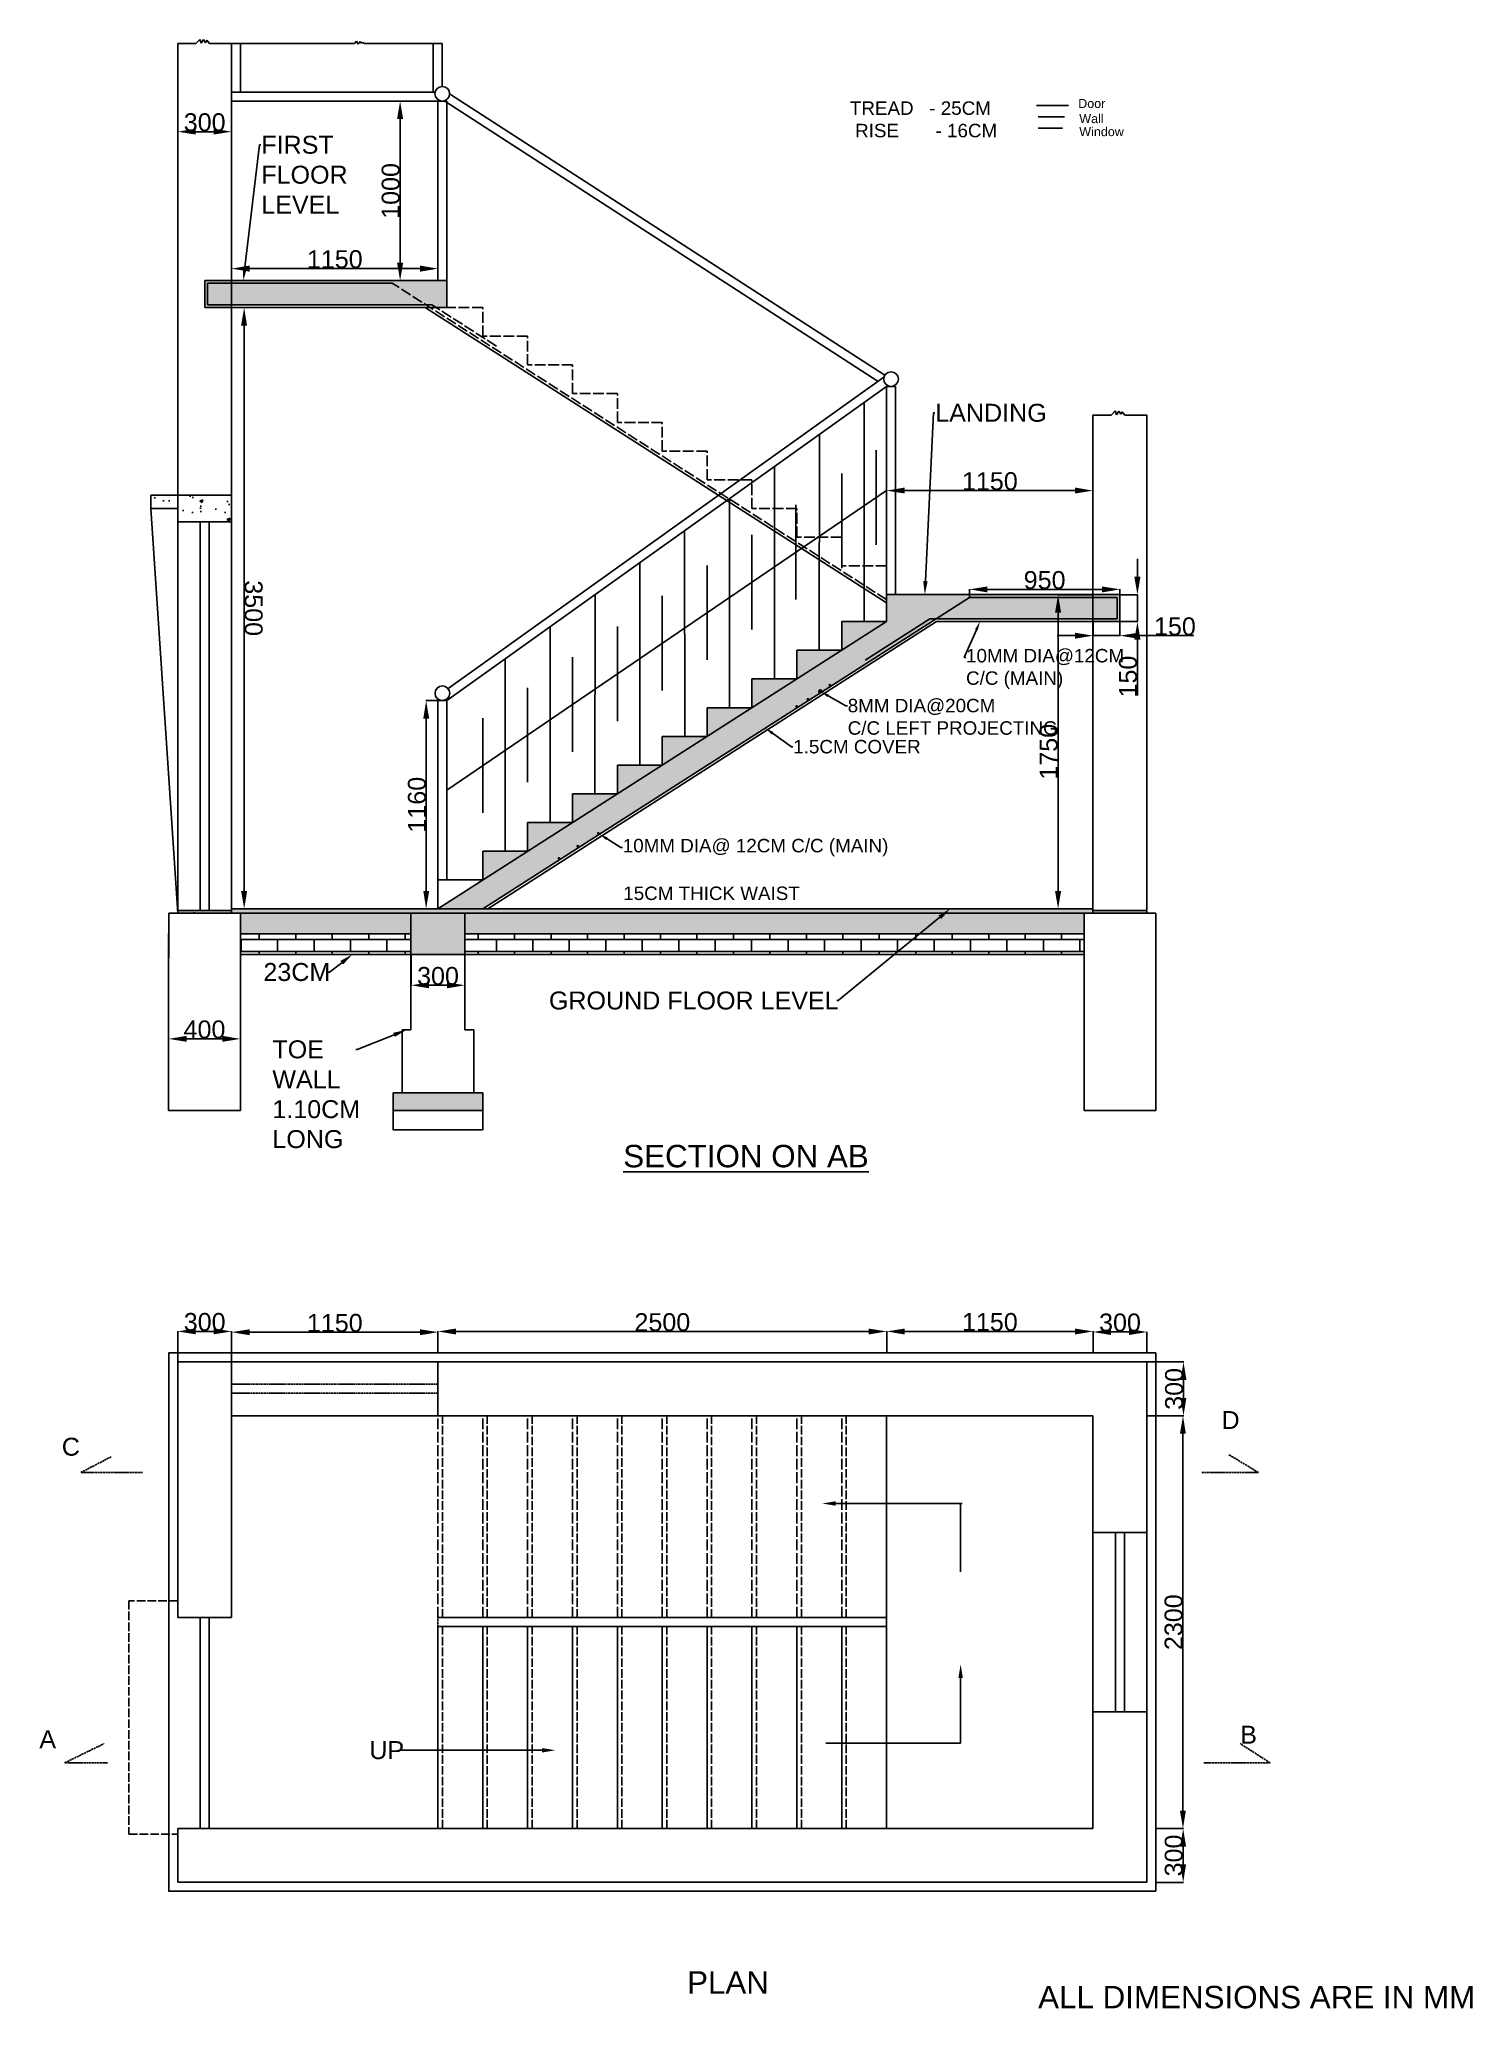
# Model space of a CAD drawing. Header units: millimetres. Extents: x -311 to 7675, y -606 to 10366.
import ezdxf
from ezdxf import colors
from ezdxf.entities.mleader import LeaderData, LeaderLine
from ezdxf.math import Vec2, Vec3

# ---------------------------------------------------------------- set-up
doc = ezdxf.new("R2010")
doc.units = ezdxf.units.MM
doc.linetypes.add('ACAD_ISO02W100', pattern=[15, 12, -3])
doc.layers.get('0').update_dxf_attribs({"true_color": 0xc2ced6})
doc.layers.get('Defpoints').update_dxf_attribs({"color": 226})
for name, color, linetype in [('Dimension', 231, 'Continuous'), ('Door', 204, 'Continuous'), ('Text', 11, 'Continuous'), ('Wall', 147, 'Continuous'), ('Window', 186, 'Continuous')]:
    doc.layers.add(name, color=color, linetype=linetype)
doc.styles.get("Standard").update_dxf_attribs({"font": 'arial.ttf'})
doc.dimstyles.new('ISO-25', dxfattribs={"dimtxt": 2.5, "dimasz": 2.5, "dimexe": 1.25, "dimexo": 0.625, "dimtad": 1, "dimtxsty": 'Standard', "dimcen": 2.5, "dimadec": 0, "dimazin": 0, "dimtfac": 1, "dimtmove": 0, "dimatfit": 3, "dimfxl": 1, "dimarcsym": 0})

msp = doc.modelspace()

# ---------------------------------------------------------------- texts
at = {"layer": 'Door', "insert": (5477.013, 10034.268), "char_height": 50, "attachment_point": 1}
msp.add_mtext_dynamic_manual_height_columns('Door', width=782.23733, gutter_width=12.5, heights=[0], dxfattribs=at)
at = {"layer": 'Text', "attachment_point": 1}
for s, insert, char_height, width in [('TREAD   - 25CM^J RISE       - 16CM', (4204.98, 10020.827), 75, 1124.69004), ('{\\LSECTION ON AB}', (2942.298, 4206.541), 125, 1616.33029), ('PLAN', (3297.964, -397.847), 125, 1616.33029), ('ALL DIMENSIONS ARE IN MM', (5253.865, -479.422), 125, 2755.59791)]:
    msp.add_mtext(s, dxfattribs=dict(at, insert=insert, char_height=char_height, width=width))
at = {"layer": 'Text', "insert": (2942.298, 5645.939), "char_height": 75, "attachment_point": 1}
msp.add_mtext('15CM THICK WAIST', dxfattribs=at)
at = {"layer": 'Text', "linetype": 'ACAD_ISO02W100', "char_height": 100, "attachment_point": 1}
for s, insert in [('D', (6275.745, 2723.476)), ('C', (-186.135, 2574.651)), ('A', (-311.203, 944.731)), ('B', (6379.899, 970.272))]:
    msp.add_mtext_dynamic_manual_height_columns(s, width=136.97985, gutter_width=12.5, heights=[0], dxfattribs=dict(at, insert=insert))
at = {"layer": 'Wall', "insert": (5483.054, 9949.749), "char_height": 50, "attachment_point": 1}
msp.add_mtext_dynamic_manual_height_columns('Wall', width=782.23733, gutter_width=12.5, heights=[0], dxfattribs=at)
at = {"layer": 'Window', "insert": (5483.054, 9877.305), "char_height": 50, "attachment_point": 1}
msp.add_mtext_dynamic_manual_height_columns('Window', width=782.23733, gutter_width=12.5, heights=[0], dxfattribs=at)

# ---------------------------------------------------------------- blocks, each defined once
blk = doc.blocks.new('*D1')
at = {"layer": 'Defpoints', "color": 0, "transparency": 16777216}
for p in [(760, 3167), (460, 2997), (760, 2997)]:
    blk.add_point(p, dxfattribs=at)
at = {"layer": 'Dimension', "color": 0, "lineweight": -2, "transparency": 16777216}
for p, q in [((460, 2998), (460, 3168)), ((560, 3167), (660, 3167)), ((760, 2998), (760, 3168))]:
    blk.add_line(p, q, dxfattribs=at)
at = {"layer": 'Dimension', "color": 0, "transparency": 16777216}
for points in [[(560, 3184), (560, 3151), (460, 3167)], [(660, 3184), (660, 3151), (760, 3167)]]:
    blk.add_solid(points, dxfattribs=at)
at = {"layer": 'Dimension', "color": 0, "transparency": 16777216, "insert": (610, 3219), "char_height": 100, "attachment_point": 5}
blk.add_mtext('300', dxfattribs=at)
blk = doc.blocks.new('*D2')
at = {"layer": 'Defpoints', "color": 0, "transparency": 16777216}
for p in [(1910, 3163), (760, 3047), (1910, 3047)]:
    blk.add_point(p, dxfattribs=at)
at = {"layer": 'Dimension', "color": 0, "lineweight": -2, "transparency": 16777216}
for p, q in [((760, 3048), (760, 3164)), ((860, 3163), (1810, 3163)), ((1910, 3048), (1910, 3164))]:
    blk.add_line(p, q, dxfattribs=at)
at = {"layer": 'Dimension', "color": 0, "transparency": 16777216}
for points in [[(860, 3179), (860, 3146), (760, 3163)], [(1810, 3179), (1810, 3146), (1910, 3163)]]:
    blk.add_solid(points, dxfattribs=at)
at = {"layer": 'Dimension', "color": 0, "transparency": 16777216, "insert": (1335, 3214), "char_height": 100, "attachment_point": 5}
blk.add_mtext('1150', dxfattribs=at)
blk = doc.blocks.new('*D3')
at = {"layer": 'Defpoints', "color": 0, "transparency": 16777216}
for p in [(4410, 3167), (1910, 3047), (4410, 3047)]:
    blk.add_point(p, dxfattribs=at)
at = {"layer": 'Dimension', "color": 0, "lineweight": -2, "transparency": 16777216}
for p, q in [((1910, 3048), (1910, 3168)), ((2010, 3167), (4310, 3167)), ((4410, 3048), (4410, 3168))]:
    blk.add_line(p, q, dxfattribs=at)
at = {"layer": 'Dimension', "color": 0, "transparency": 16777216}
for points in [[(2010, 3183), (2010, 3150), (1910, 3167)], [(4310, 3183), (4310, 3150), (4410, 3167)]]:
    blk.add_solid(points, dxfattribs=at)
at = {"layer": 'Dimension', "color": 0, "transparency": 16777216, "insert": (3160, 3218), "char_height": 100, "attachment_point": 5}
blk.add_mtext('2500', dxfattribs=at)
blk = doc.blocks.new('*D4')
at = {"layer": 'Defpoints', "color": 0, "transparency": 16777216}
for p in [(5560, 3167), (4410, 3047), (5560, 3047)]:
    blk.add_point(p, dxfattribs=at)
at = {"layer": 'Dimension', "color": 0, "lineweight": -2, "transparency": 16777216}
for p, q in [((4410, 3048), (4410, 3168)), ((4510, 3167), (5460, 3167)), ((5560, 3048), (5560, 3168))]:
    blk.add_line(p, q, dxfattribs=at)
at = {"layer": 'Dimension', "color": 0, "transparency": 16777216}
for points in [[(4510, 3183), (4510, 3150), (4410, 3167)], [(5460, 3183), (5460, 3150), (5560, 3167)]]:
    blk.add_solid(points, dxfattribs=at)
at = {"layer": 'Dimension', "color": 0, "transparency": 16777216, "insert": (4985, 3219), "char_height": 100, "attachment_point": 5}
blk.add_mtext('1150', dxfattribs=at)
blk = doc.blocks.new('*D5')
at = {"layer": 'Defpoints', "color": 0, "transparency": 16777216}
for p in [(5860, 3164), (5560, 3047), (5860, 3047)]:
    blk.add_point(p, dxfattribs=at)
at = {"layer": 'Dimension', "color": 0, "lineweight": -2, "transparency": 16777216}
for p, q in [((5560, 3048), (5560, 3165)), ((5660, 3164), (5760, 3164)), ((5860, 3048), (5860, 3165))]:
    blk.add_line(p, q, dxfattribs=at)
at = {"layer": 'Dimension', "color": 0, "transparency": 16777216}
for points in [[(5660, 3181), (5660, 3147), (5560, 3164)], [(5760, 3181), (5760, 3147), (5860, 3164)]]:
    blk.add_solid(points, dxfattribs=at)
at = {"layer": 'Dimension', "color": 0, "transparency": 16777216, "insert": (5710, 3216), "char_height": 100, "attachment_point": 5}
blk.add_mtext('300', dxfattribs=at)
blk = doc.blocks.new('*D6')
at = {"layer": 'Defpoints', "color": 0, "transparency": 16777216}
for p in [(5860, 2997), (5860, 2697), (6064, 2697)]:
    blk.add_point(p, dxfattribs=at)
at = {"layer": 'Dimension', "color": 0, "lineweight": -2, "transparency": 16777216}
for p, q in [((5860, 2997), (6065, 2997)), ((6064, 2897), (6064, 2797)), ((5860, 2697), (6065, 2697))]:
    blk.add_line(p, q, dxfattribs=at)
at = {"layer": 'Dimension', "color": 0, "transparency": 16777216}
for points in [[(6047, 2897), (6080, 2897), (6064, 2997)], [(6047, 2797), (6080, 2797), (6064, 2697)]]:
    blk.add_solid(points, dxfattribs=at)
at = {"layer": 'Dimension', "color": 0, "transparency": 16777216, "insert": (6012, 2847), "char_height": 100, "attachment_point": 5, "rotation": 90}
blk.add_mtext('300', dxfattribs=at)
blk = doc.blocks.new('*D7')
at = {"layer": 'Defpoints', "color": 0, "transparency": 16777216}
for p in [(5910, 2697), (5910, 397), (6061, 397)]:
    blk.add_point(p, dxfattribs=at)
at = {"layer": 'Dimension', "color": 0, "lineweight": -2, "transparency": 16777216}
for p, q in [((5910, 2697), (6062, 2697)), ((6061, 2597), (6061, 497)), ((5910, 397), (6062, 397))]:
    blk.add_line(p, q, dxfattribs=at)
at = {"layer": 'Dimension', "color": 0, "transparency": 16777216}
for points in [[(6044, 2597), (6077, 2597), (6061, 2697)], [(6044, 497), (6077, 497), (6061, 397)]]:
    blk.add_solid(points, dxfattribs=at)
at = {"layer": 'Dimension', "color": 0, "transparency": 16777216, "insert": (6009, 1547), "char_height": 100, "attachment_point": 5, "rotation": 90}
blk.add_mtext('2300', dxfattribs=at)
blk = doc.blocks.new('*D8')
at = {"layer": 'Defpoints', "color": 0, "transparency": 16777216}
for p in [(5910, 397), (5910, 97), (6062, 97)]:
    blk.add_point(p, dxfattribs=at)
at = {"layer": 'Dimension', "color": 0, "lineweight": -2, "transparency": 16777216}
for p, q in [((5910, 397), (6063, 397)), ((6062, 297), (6062, 197)), ((5910, 97), (6063, 97))]:
    blk.add_line(p, q, dxfattribs=at)
at = {"layer": 'Dimension', "color": 0, "transparency": 16777216}
for points in [[(6045, 297), (6078, 297), (6062, 397)], [(6045, 197), (6078, 197), (6062, 97)]]:
    blk.add_solid(points, dxfattribs=at)
at = {"layer": 'Dimension', "color": 0, "transparency": 16777216, "insert": (6010, 247), "char_height": 100, "attachment_point": 5, "rotation": 90}
blk.add_mtext('300', dxfattribs=at)
blk = doc.blocks.new('*D9')
at = {"layer": 'Defpoints', "color": 0, "transparency": 16777216}
for p in [(809, 4797), (409, 4397), (809, 4397)]:
    blk.add_point(p, dxfattribs=at)
at = {"layer": 'Dimension', "color": 0, "lineweight": -2, "transparency": 16777216}
for p, q in [((409, 4398), (409, 4799)), ((509, 4797), (709, 4797)), ((809, 4398), (809, 4799))]:
    blk.add_line(p, q, dxfattribs=at)
at = {"layer": 'Dimension', "color": 0, "transparency": 16777216}
for points in [[(509, 4814), (509, 4781), (409, 4797)], [(709, 4814), (709, 4781), (809, 4797)]]:
    blk.add_solid(points, dxfattribs=at)
at = {"layer": 'Dimension', "color": 0, "transparency": 16777216, "insert": (609, 4849), "char_height": 100, "attachment_point": 5}
blk.add_mtext('400', dxfattribs=at)
blk = doc.blocks.new('*D10')
at = {"layer": 'Defpoints', "color": 0, "transparency": 16777216}
for p in [(1660, 4397), (2160, 4397), (2160, 4290)]:
    blk.add_point(p, dxfattribs=at)
at = {"layer": 'Dimension', "color": 0, "lineweight": -2, "transparency": 16777216}
for p, q in [((1660, 4397), (1660, 4289)), ((2160, 4397), (2160, 4289)), ((1662, 4290), (2157, 4290))]:
    blk.add_line(p, q, dxfattribs=at)
at = {"layer": 'Dimension', "color": 0, "transparency": 16777216}
for points in [[(1662, 4291), (1662, 4290), (1660, 4290)], [(2157, 4291), (2157, 4290), (2160, 4290)]]:
    blk.add_solid(points, dxfattribs=at)
at = {"layer": 'Dimension', "color": 0, "transparency": 16777216, "insert": (1910, 4292), "char_height": 2.5, "attachment_point": 5}
blk.add_mtext('500', dxfattribs=at)
blk = doc.blocks.new('*D11')
at = {"layer": 'Defpoints', "color": 0, "transparency": 16777216}
for p in [(1760, 5267), (2060, 5267), (2060, 5096)]:
    blk.add_point(p, dxfattribs=at)
at = {"layer": 'Dimension', "color": 0, "lineweight": -2, "transparency": 16777216}
for p, q in [((1760, 5267), (1760, 5094)), ((2060, 5267), (2060, 5094)), ((1860, 5096), (1960, 5096))]:
    blk.add_line(p, q, dxfattribs=at)
at = {"layer": 'Dimension', "color": 0, "transparency": 16777216}
for points in [[(1860, 5112), (1860, 5079), (1760, 5096)], [(1960, 5112), (1960, 5079), (2060, 5096)]]:
    blk.add_solid(points, dxfattribs=at)
at = {"layer": 'Dimension', "color": 0, "transparency": 16777216, "insert": (1910, 5147), "char_height": 100, "attachment_point": 5}
blk.add_mtext('300', dxfattribs=at)
blk = doc.blocks.new('*D12')
at = {"layer": 'Defpoints', "color": 0, "transparency": 16777216}
for p in [(5560, 7272), (5365, 5522), (5560, 5522)]:
    blk.add_point(p, dxfattribs=at)
at = {"layer": 'Dimension', "color": 0, "lineweight": -2, "transparency": 16777216}
for p, q in [((5559, 7272), (5364, 7272)), ((5365, 7172), (5365, 5622)), ((5559, 5522), (5364, 5522))]:
    blk.add_line(p, q, dxfattribs=at)
at = {"layer": 'Dimension', "color": 0, "transparency": 16777216}
for points in [[(5348, 7172), (5382, 7172), (5365, 7272)], [(5348, 5622), (5382, 5622), (5365, 5522)]]:
    blk.add_solid(points, dxfattribs=at)
at = {"layer": 'Dimension', "color": 0, "transparency": 16777216, "insert": (5313, 6397), "char_height": 100, "attachment_point": 5, "rotation": 90}
blk.add_mtext('1750', dxfattribs=at)
blk = doc.blocks.new('*D13')
at = {"layer": 'Defpoints', "color": 0, "transparency": 16777216}
for p in [(4871, 7257), (5710, 7302), (5710, 7257)]:
    blk.add_point(p, dxfattribs=at)
at = {"layer": 'Dimension', "color": 0, "lineweight": -2, "transparency": 16777216}
for p, q in [((4871, 7258), (4871, 7303)), ((4971, 7302), (5610, 7302)), ((5710, 7258), (5710, 7303))]:
    blk.add_line(p, q, dxfattribs=at)
at = {"layer": 'Dimension', "color": 0, "transparency": 16777216}
for points in [[(4971, 7318), (4971, 7285), (4871, 7302)], [(5610, 7318), (5610, 7285), (5710, 7302)]]:
    blk.add_solid(points, dxfattribs=at)
at = {"layer": 'Dimension', "color": 0, "transparency": 16777216, "insert": (5290, 7353), "char_height": 100, "attachment_point": 5}
blk.add_mtext('950', dxfattribs=at)
blk = doc.blocks.new('*D14')
at = {"layer": 'Defpoints', "color": 0, "transparency": 16777216}
for p in [(4410, 7852), (5560, 7852), (5560, 7852)]:
    blk.add_point(p, dxfattribs=at)
at = {"layer": 'Dimension', "color": 0, "lineweight": -2, "transparency": 16777216}
for p, q in [((4410, 7853), (4410, 7854)), ((4510, 7852), (5460, 7852)), ((5560, 7853), (5560, 7854))]:
    blk.add_line(p, q, dxfattribs=at)
at = {"layer": 'Dimension', "color": 0, "transparency": 16777216}
for points in [[(4510, 7869), (4510, 7836), (4410, 7852)], [(5460, 7869), (5460, 7836), (5560, 7852)]]:
    blk.add_solid(points, dxfattribs=at)
at = {"layer": 'Dimension', "color": 0, "transparency": 16777216, "insert": (4985, 7904), "char_height": 100, "attachment_point": 5}
blk.add_mtext('1150', dxfattribs=at)
blk = doc.blocks.new('*D15')
at = {"layer": 'Defpoints', "color": 0, "transparency": 16777216}
for p in [(5710, 7272), (5710, 7122), (5807, 7122)]:
    blk.add_point(p, dxfattribs=at)
at = {"layer": 'Dimension', "color": 0, "lineweight": -2, "transparency": 16777216}
for p, q in [((5807, 7372), (5807, 7472)), ((5710, 7272), (5808, 7272)), ((5807, 7272), (5807, 7122)), ((5710, 7122), (5808, 7122)), ((5807, 7022), (5807, 6710))]:
    blk.add_line(p, q, dxfattribs=at)
at = {"layer": 'Dimension', "color": 0, "transparency": 16777216}
for points in [[(5790, 7372), (5824, 7372), (5807, 7272)], [(5790, 7022), (5824, 7022), (5807, 7122)]]:
    blk.add_solid(points, dxfattribs=at)
at = {"layer": 'Dimension', "color": 0, "transparency": 16777216, "insert": (5755, 6816), "char_height": 100, "attachment_point": 5, "rotation": 90}
blk.add_mtext('150', dxfattribs=at)
blk = doc.blocks.new('*D16')
at = {"layer": 'Defpoints', "color": 0, "transparency": 16777216}
for p in [(5560, 7122), (5710, 7122), (5710, 7044)]:
    blk.add_point(p, dxfattribs=at)
at = {"layer": 'Dimension', "color": 0, "lineweight": -2, "transparency": 16777216}
for p, q in [((5460, 7044), (5360, 7044)), ((5560, 7122), (5560, 7042)), ((5560, 7044), (5710, 7044)), ((5710, 7122), (5710, 7042)), ((5810, 7044), (6122, 7044))]:
    blk.add_line(p, q, dxfattribs=at)
at = {"layer": 'Dimension', "color": 0, "transparency": 16777216}
for points in [[(5460, 7060), (5460, 7027), (5560, 7044)], [(5810, 7060), (5810, 7027), (5710, 7044)]]:
    blk.add_solid(points, dxfattribs=at)
at = {"layer": 'Dimension', "color": 0, "transparency": 16777216, "insert": (6016, 7095), "char_height": 100, "attachment_point": 5}
blk.add_mtext('150', dxfattribs=at)
blk = doc.blocks.new('*D17')
at = {"layer": 'Defpoints', "color": 0, "transparency": 16777216}
for p in [(1910, 6682), (1844, 5522), (1910, 5522)]:
    blk.add_point(p, dxfattribs=at)
at = {"layer": 'Dimension', "color": 0, "lineweight": -2, "transparency": 16777216}
for p, q in [((1909, 6682), (1843, 6682)), ((1844, 6582), (1844, 5622)), ((1909, 5522), (1843, 5522))]:
    blk.add_line(p, q, dxfattribs=at)
at = {"layer": 'Dimension', "color": 0, "transparency": 16777216}
for points in [[(1828, 6582), (1861, 6582), (1844, 6682)], [(1828, 5622), (1861, 5622), (1844, 5522)]]:
    blk.add_solid(points, dxfattribs=at)
at = {"layer": 'Dimension', "color": 0, "transparency": 16777216, "insert": (1793, 6102), "char_height": 100, "attachment_point": 5, "rotation": 90}
blk.add_mtext('1160', dxfattribs=at)
blk = doc.blocks.new('*D19')
at = {"layer": 'Defpoints', "color": 0, "transparency": 16777216}
for p in [(760, 8872), (760, 5522), (830, 5522)]:
    blk.add_point(p, dxfattribs=at)
at = {"layer": 'Dimension', "color": 0, "lineweight": -2, "transparency": 16777216}
for p, q in [((760, 8872), (831, 8872)), ((830, 8772), (830, 5622)), ((761, 5522), (831, 5522))]:
    blk.add_line(p, q, dxfattribs=at)
at = {"layer": 'Dimension', "color": 0, "transparency": 16777216}
for points in [[(846, 8772), (813, 8772), (830, 8872)], [(847, 5622), (813, 5622), (830, 5522)]]:
    blk.add_solid(points, dxfattribs=at)
at = {"layer": 'Dimension', "color": 0, "transparency": 16777216, "insert": (882, 7197), "char_height": 100, "attachment_point": 5, "rotation": 270.0067}
blk.add_mtext('3500', dxfattribs=at)
blk = doc.blocks.new('*D20')
at = {"layer": 'Defpoints', "color": 0, "transparency": 16777216}
for p in [(460, 10022), (760, 10022), (460, 9852)]:
    blk.add_point(p, dxfattribs=at)
at = {"layer": 'Dimension', "color": 0, "lineweight": -2, "transparency": 16777216}
for p, q in [((460, 10022), (460, 9851)), ((760, 10022), (760, 9851)), ((660, 9852), (560, 9852))]:
    blk.add_line(p, q, dxfattribs=at)
at = {"layer": 'Dimension', "color": 0, "transparency": 16777216}
for points in [[(560, 9869), (560, 9836), (460, 9852)], [(660, 9869), (660, 9836), (760, 9852)]]:
    blk.add_solid(points, dxfattribs=at)
at = {"layer": 'Dimension', "color": 0, "transparency": 16777216, "insert": (610, 9904), "char_height": 100, "attachment_point": 5}
blk.add_mtext('300', dxfattribs=at)
blk = doc.blocks.new('*D21')
at = {"layer": 'Defpoints', "color": 0, "transparency": 16777216}
for p in [(760, 9022), (1910, 9089), (1910, 9022)]:
    blk.add_point(p, dxfattribs=at)
at = {"layer": 'Dimension', "color": 0, "lineweight": -2, "transparency": 16777216}
for p, q in [((760, 9023), (760, 9090)), ((860, 9089), (1810, 9089)), ((1910, 9023), (1910, 9090))]:
    blk.add_line(p, q, dxfattribs=at)
at = {"layer": 'Dimension', "color": 0, "transparency": 16777216}
for points in [[(860, 9106), (860, 9072), (760, 9089)], [(1810, 9106), (1810, 9072), (1910, 9089)]]:
    blk.add_solid(points, dxfattribs=at)
at = {"layer": 'Dimension', "color": 0, "transparency": 16777216, "insert": (1335, 9141), "char_height": 100, "attachment_point": 5}
blk.add_mtext('1150', dxfattribs=at)
blk = doc.blocks.new('*D22')
at = {"layer": 'Defpoints', "color": 0, "transparency": 16777216}
for p in [(1909, 10022), (1699, 9022), (1909, 9022)]:
    blk.add_point(p, dxfattribs=at)
at = {"layer": 'Dimension', "color": 0, "lineweight": -2, "transparency": 16777216}
for p, q in [((1908, 10022), (1698, 10022)), ((1699, 9922), (1699, 9122)), ((1908, 9022), (1698, 9022))]:
    blk.add_line(p, q, dxfattribs=at)
at = {"layer": 'Dimension', "color": 0, "transparency": 16777216}
for points in [[(1682, 9922), (1716, 9922), (1699, 10022)], [(1682, 9122), (1716, 9122), (1699, 9022)]]:
    blk.add_solid(points, dxfattribs=at)
at = {"layer": 'Dimension', "color": 0, "transparency": 16777216, "insert": (1647, 9522), "char_height": 100, "attachment_point": 5, "rotation": 90}
blk.add_mtext('1000', dxfattribs=at)

# ---------------------------------------------------------------- dimensions: what is measured, and where the dimension line sits
at = {"layer": 'Dimension'}
for base, p1, p2, picture, middle in [((459.561, 9852.342), (759.561, 10022.458), (459.561, 10022.458), '*D20', (609.561, 9904.058)), ((1909.561, 9088.931), (759.561, 9022.458), (1909.561, 9022.458), '*D21', (1334.561, 9140.613)), ((5559.561, 7852.458), (4409.561, 7852.458), (5559.561, 7852.458), '*D14', (4984.561, 7904.141)), ((5709.561, 7043.59), (5559.561, 7122.458), (5709.561, 7122.458), '*D16', (6015.78, 7095.273)), ((2059.561, 5095.577), (1759.561, 5267.458), (2059.561, 5267.458), '*D11', (1909.561, 5147.294)), ((808.784, 4797.375), (408.784, 4397.458), (808.784, 4397.458), '*D9', (608.784, 4849.057)), ((759.561, 3167.172), (459.561, 2997.458), (759.561, 2997.458), '*D1', (609.561, 3218.888)), ((1909.561, 3162.543), (759.561, 3047.458), (1909.561, 3047.458), '*D2', (1334.561, 3214.225)), ((4409.561, 3166.744), (1909.561, 3047.458), (4409.561, 3047.458), '*D3', (3159.561, 3218.426)), ((5559.561, 3166.829), (4409.561, 3047.458), (5559.561, 3047.458), '*D4', (4984.561, 3218.511)), ((5859.561, 3163.945), (5559.561, 3047.458), (5859.561, 3047.458), '*D5', (5709.561, 3215.661))]:
    dim = msp.add_linear_dim(base=base, p1=p1, p2=p2, dimstyle='ISO-25', override={"dimtxt": 100, "dimasz": 100}, dxfattribs=at)
    dim.commit()
    dim.dimension.update_dxf_attribs({"geometry": picture, "text_midpoint": middle})
for base, p1, p2, picture, middle in [((1698.974, 9022.458), (1908.886, 10022.458), (1908.886, 9022.458), '*D22', (1647.292, 9522.458)), ((5807.07, 7122.458), (5709.561, 7272.458), (5709.561, 7122.458), '*D15', (5755.387, 6816.24)), ((5364.843, 5522.458), (5559.561, 7272.458), (5559.561, 5522.458), '*D12', (5313.161, 6397.458)), ((1844.437, 5522.458), (1909.561, 6682.458), (1909.561, 5522.458), '*D17', (1792.754, 6102.458)), ((6063.524, 2697.458), (5859.561, 2997.458), (5859.561, 2697.458), '*D6', (6011.807, 2847.458)), ((6060.725, 397.458), (5909.561, 2697.458), (5909.561, 397.458), '*D7', (6009.009, 1547.458)), ((6061.509, 97.458), (5909.561, 397.458), (5909.561, 97.458), '*D8', (6009.793, 247.458))]:
    dim = msp.add_linear_dim(base=base, p1=p1, p2=p2, angle=90, dimstyle='ISO-25', override={"dimtxt": 100, "dimasz": 100}, dxfattribs=at)
    dim.commit()
    dim.dimension.update_dxf_attribs({"geometry": picture, "text_midpoint": middle})
dim = msp.add_aligned_dim(p1=(759.561, 8872.458), p2=(759.954, 5522.458), distance=70.222, text='3500', dimstyle='ISO-25', override={"dimtxt": 100, "dimasz": 100}, dxfattribs=at)
dim.commit()
dim.dimension.update_dxf_attribs({"geometry": '*D19', "text_midpoint": (881.696, 7197.473)})
dim = msp.add_linear_dim(base=(5709.561, 7301.666), p1=(4870.938, 7257.458), p2=(5709.561, 7257.458), text='950', dimstyle='ISO-25', override={"dimtxt": 100, "dimasz": 100}, dxfattribs=at)
dim.commit()
dim.dimension.update_dxf_attribs({"geometry": '*D13', "text_midpoint": (5290.25, 7353.348)})
dim = msp.add_linear_dim(base=(2159.561, 4290.099), p1=(1659.561, 4397.458), p2=(2159.561, 4397.458), dimstyle='ISO-25', dxfattribs=at)
dim.commit()
dim.dimension.update_dxf_attribs({"geometry": '*D10', "text_midpoint": (1909.561, 4292)})

# ---------------------------------------------------------------- hatches: boundary and pattern name
h = msp.add_hatch()
h.set_pattern_fill('AR-CONC', color=256)
h.paths.add_polyline_path([(1654.453, 9007.84), (759.561, 9007.84), (759.561, 8887.84), (1841.953, 8887.84)], flags=17)
h.paths.add_polyline_path([(1958.886, 9022.458), (759.561, 9022.458), (759.561, 9007.84), (1654.453, 9007.84), (1841.953, 8887.84), (1875.187, 8887.84), (1899.22, 8872.458), (1958.886, 8872.458)])
h.paths.add_polyline_path([(759.561, 9007.84), (625.531, 9007.84), (625.531, 8887.84), (759.561, 8887.84)], flags=17)
h.paths.add_polyline_path([(759.561, 9022.458), (610.531, 9022.458), (610.531, 8872.458), (759.561, 8872.458), (759.561, 8887.84), (625.531, 8887.84), (625.531, 9007.84), (759.561, 9007.84)])
h.paths.add_polyline_path([(5559.561, 7257.458), (4870.938, 7257.458), (4683.438, 7137.458), (5559.561, 7137.458)], flags=17)
h.paths.add_polyline_path([(4870.938, 7257.458), (5559.561, 7257.458), (5559.561, 7272.458), (4409.561, 7272.458), (4409.561, 7122.458), (1909.561, 5522.458), (2160, 5522.458), (4039.875, 6725.578, -0.414213562), (4031.82, 6733.634, -1), (4047.931, 6733.634, -0.108464858), (4047.19, 6730.26)])
h.paths.add_polyline_path([(5694.561, 7257.458), (5559.561, 7257.458), (5559.561, 7137.458), (5694.561, 7137.458)], flags=0)
h.paths.add_polyline_path([(5709.561, 7272.458), (5559.561, 7272.458), (5559.561, 7257.458), (5694.561, 7257.458), (5694.561, 7137.458), (5559.561, 7137.458), (5559.561, 7122.458), (5709.561, 7122.458)])
h.paths.add_polyline_path([(3159.561, 6322.458), (2909.561, 6322.458), (2909.561, 6162.458)], flags=17)
h.paths.add_polyline_path([(3409.561, 6482.458), (3159.561, 6482.458), (3159.561, 6322.458)], flags=17)
h.paths.add_polyline_path([(3659.561, 6642.458), (3409.561, 6642.458), (3409.561, 6482.458)], flags=17)
h.paths.add_polyline_path([(3909.561, 6802.458), (3659.561, 6802.458), (3659.561, 6642.458)], flags=17)
h.paths.add_polyline_path([(4159.561, 6962.458), (3909.561, 6962.458), (3909.561, 6802.458)], flags=17)
h.paths.add_polyline_path([(4409.561, 7122.458), (4159.561, 7122.458), (4159.561, 6962.458)], flags=17)
h.paths.add_polyline_path([(2909.561, 6162.458), (2659.561, 6162.458), (2659.561, 6002.458)], flags=17)
h.paths.add_polyline_path([(2659.561, 6002.458), (2409.561, 6002.458), (2409.561, 5842.458)], flags=17)
h.paths.add_polyline_path([(2409.561, 5842.458), (2159.561, 5842.458), (2159.561, 5682.458)], flags=17)
h.paths.add_polyline_path([(2159.561, 5682.458), (1909.561, 5682.458), (1909.561, 5522.458)], flags=0)
h = msp.add_hatch()
h.set_pattern_fill('AR-CONC', color=256)
h.paths.add_polyline_path([(759.561, 7827.458), (459.561, 7827.458), (459.561, 7677.458), (759.561, 7677.458)])
h.paths.add_polyline_path([(459.561, 7827.458), (309.561, 7827.458), (309.561, 7752.458), (459.561, 7752.458)])
h = msp.add_hatch()
h.set_pattern_fill('AR-CONC', color=256)
h.paths.add_polyline_path([(5694.561, 7257.458), (5559.561, 7257.458), (5559.561, 7137.458), (5694.561, 7137.458)])
h.paths.add_polyline_path([(759.561, 5512.458), (459.561, 5512.458), (459.561, 5497.458), (759.561, 5497.458)])
h = msp.add_hatch(color=256)
h.dxf.hatch_style = 1
h.paths.add_polyline_path([(3962.786, 6689.452, 1), (3978.896, 6689.452, 1)])
h = msp.add_hatch(color=256)
h.dxf.hatch_style = 1
h.paths.add_polyline_path([(4031.82, 6733.634, 1), (4047.931, 6733.634, 1)])
h = msp.add_hatch(color=256)
h.dxf.hatch_style = 1
h.paths.add_polyline_path([(4085.598, 6768.052, 1), (4101.709, 6768.052, 1)])
h = msp.add_hatch(color=256)
h.dxf.hatch_style = 1
h.paths.add_polyline_path([(3900.423, 6649.54, 1), (3916.534, 6649.54, 1)])
h = msp.add_hatch(color=256)
h.dxf.hatch_style = 1
h.paths.add_polyline_path([(2795.347, 5942.291, 1), (2811.458, 5942.291, 1)])
h = msp.add_hatch(color=256)
h.dxf.hatch_style = 1
h.paths.add_polyline_path([(2680.824, 5870.728, 1), (2696.935, 5870.728, 1)])
h = msp.add_hatch(color=256)
h.dxf.hatch_style = 1
h.paths.add_polyline_path([(2575.963, 5803.007, 1), (2592.074, 5803.007, 1)])
h = msp.add_hatch()
h.set_pattern_fill('AR-CONC', color=256)
h.paths.add_polyline_path([(759.561, 5512.458), (459.561, 5512.458), (459.561, 5497.458), (759.561, 5497.458)])
h.paths.add_polyline_path([(1759.561, 5497.458), (808.784, 5497.458), (808.784, 5382.458), (1759.561, 5382.458)])
h.paths.add_polyline_path([(5509.561, 5497.458), (2059.561, 5497.458), (2059.561, 5382.458), (5509.561, 5382.458)])
h.paths.add_polyline_path([(2059.561, 5497.458), (1759.561, 5497.458), (1759.561, 5382.458), (2059.561, 5382.458)])
h.paths.add_polyline_path([(2059.561, 5382.458), (1759.561, 5382.458), (1759.561, 5267.458), (2059.561, 5267.458)])
h.paths.add_polyline_path([(5859.561, 5512.458), (5559.561, 5512.458), (5559.561, 5497.458), (5859.561, 5497.458)])
h.paths.add_polyline_path([(2159.561, 4497.458), (1659.561, 4497.458), (1659.561, 4397.458), (2159.561, 4397.458)])
h = msp.add_hatch()
h.set_pattern_fill('AR-CONC', color=256)
h.paths.add_polyline_path([(759.561, 5512.458), (459.561, 5512.458), (459.561, 5497.458), (759.561, 5497.458)])
h = msp.add_hatch()
h.set_pattern_fill('ANGLE', color=256)
h.set_pattern_definition([(0, (0, 0), (0, 6.985), [5.08, -1.905]), (90, (0, 0), (-6.985, 4e-16), [5.08, -1.905])])
h.paths.add_polyline_path([(5559.561, 5522.458), (759.561, 5522.458), (759.561, 5497.458), (759.954, 5497.458), (5559.561, 5497.458)])
h = msp.add_hatch()
h.set_pattern_fill('AR-BRSTD', color=256)
h.paths.add_polyline_path([(1759.561, 5382.458), (808.784, 5382.458), (808.784, 5267.458), (1759.561, 5267.458)])
h.paths.add_polyline_path([(5509.561, 5382.458), (2059.561, 5382.458), (2059.561, 5267.458), (5509.561, 5267.458)])

# ---------------------------------------------------------------- linework, layer by layer
at = {"linetype": 'ACAD_ISO02W100'}
for p, q in [((459.561, 5497.458), (459.561, 10343.384)), ((5859.561, 5497.458), (5859.561, 8273.21)), ((409.561, 5497.458), (408.784, 4997.459)), ((459.561, 5497.458), (409.561, 5497.458)), ((808.784, 4997.396), (808.784, 5497.458)), ((1909.561, 5497.458), (1759.561, 5497.458)), ((1909.561, 5497.458), (1909.561, 5497.458)), ((759.561, 2697.458), (759.561, 2997.458)), ((1909.561, 2697.458), (1909.561, 2997.458)), ((1909.561, 1522.458), (1909.561, 1572.458))]:
    msp.add_line(p, q, dxfattribs=at)
for p, q in [((459.561, 10343.384), (560.192, 10343.384)), ((560.192, 10343.384), (582.978, 10366.346)), ((560.192, 10343.384), (560.192, 10343.384)), ((582.978, 10366.346), (591.195, 10345.265)), ((591.195, 10345.265), (604.068, 10364.977)), ((604.068, 10364.977), (614.476, 10348.003)), ((614.476, 10348.003), (622.145, 10361.965)), ((622.145, 10361.965), (636.388, 10343.384)), ((636.388, 10343.384), (759.561, 10343.384)), ((759.561, 10343.384), (1445.566, 10343.384)), ((809.561, 10343.384), (809.561, 10072.458)), ((1445.566, 10343.384), (1456.544, 10356.165)), ((1456.544, 10356.165), (1465.441, 10340.123)), ((1465.441, 10340.123), (1477.129, 10354.073)), ((1477.129, 10354.073), (1481.49, 10345.18)), ((1481.49, 10345.18), (1490.865, 10349.777)), ((1490.865, 10349.777), (1501.377, 10343.384)), ((1501.377, 10343.384), (1933.886, 10343.384)), ((1883.886, 10343.384), (1883.886, 10072.458)), ((1933.886, 10343.384), (1933.886, 10104.236)), ((1894.025, 10072.458), (759.561, 10072.458)), ((1958.886, 10022.458), (759.561, 10022.458)), ((1908.886, 9022.458), (1908.886, 10022.458)), ((1947.632, 10021.356), (4362.576, 8460.342)), ((1958.886, 8872.458), (1958.886, 10022.458)), ((1974.775, 10063.347), (4400.222, 8495.544)), ((1958.886, 9022.458), (610.531, 9022.458)), ((610.531, 9022.458), (610.531, 8872.458)), ((625.531, 9007.84), (625.531, 8887.84)), ((1654.453, 9007.84), (625.531, 9007.84)), ((1875.187, 8887.84), (625.531, 8887.84)), ((610.531, 8872.458), (1958.886, 8872.458)), ((4409.561, 7226.762), (1838.161, 8872.458)), ((4394.943, 8483.462), (1966.509, 6748.866)), ((4409.561, 8432.458), (1959.561, 6682.458)), ((4284.561, 7122.458), (4284.93, 8343.436)), ((4409.561, 7122.458), (4409.561, 8432.458)), ((4409.561, 8432.458), (4459.561, 8432.458)), ((4459.561, 7272.458), (4459.561, 8432.458)), ((5559.561, 8273.21), (5660.192, 8273.21)), ((5660.192, 8273.21), (5682.978, 8296.172)), ((5682.978, 8296.172), (5691.195, 8275.091)), ((5691.195, 8275.091), (5704.068, 8294.803)), ((5704.068, 8294.803), (5714.476, 8277.829)), ((5714.476, 8277.829), (5722.145, 8291.791)), ((5722.145, 8291.791), (5736.388, 8273.21)), ((5736.388, 8273.21), (5859.561, 8273.21)), ((4034.561, 6962.458), (4035.466, 8165.247)), ((4352.156, 7550.877), (4352.156, 8078.014)), ((3784.561, 6802.458), (3785.236, 7986.512)), ((4159.561, 7419.598), (4159.561, 7946.736)), ((759.243, 7827.458), (309.561, 7827.458)), ((309.561, 7827.458), (309.561, 7752.458)), ((1959.561, 6182.458), (4409.561, 7852.458)), ((3534.561, 6642.458), (3534.969, 7807.749)), ((309.561, 7752.458), (459.561, 7752.458)), ((309.561, 7752.458), (459.561, 5497.458)), ((3903.384, 7244.979), (3903.384, 7772.117)), ((759.243, 7677.458), (459.561, 7677.458)), ((3284.561, 6482.458), (3284.055, 7628.525)), ((3659.561, 7078.782), (3659.561, 7605.919)), ((3034.561, 6322.458), (3034.019, 7449.928)), ((3409.561, 6908.374), (3409.561, 7435.511)), ((2160, 5522.458), (4870.938, 7257.458)), ((2784.561, 6162.458), (2785.425, 7272.361)), ((3159.561, 6737.966), (3159.561, 7265.103)), ((4409.561, 7272.458), (5709.561, 7272.458)), ((4870.938, 7257.458), (5694.561, 7257.458)), ((5694.561, 7257.458), (5694.561, 7137.458)), ((5709.561, 7272.458), (5709.561, 7122.458)), ((4290.195, 6907.052), (4650.205, 7137.458)), ((5694.561, 7137.458), (4650.205, 7137.458)), ((1909.561, 5522.458), (4409.561, 7122.458)), ((2187.827, 5522.458), (4687.827, 7122.458)), ((2534.561, 6002.458), (2534.329, 7093.007)), ((2909.561, 6567.557), (2909.561, 7094.695)), ((4159.561, 6962.458), (4159.561, 7122.458)), ((4159.561, 7122.458), (4409.561, 7122.458)), ((5709.561, 7122.458), (4687.827, 7122.458)), ((2284.561, 5842.458), (2284.973, 6914.895)), ((2659.561, 6397.149), (2659.561, 6924.287)), ((3909.561, 6802.458), (3909.561, 6962.458)), ((3909.561, 6962.458), (4159.561, 6962.458)), ((2409.561, 6226.741), (2409.561, 6753.878)), ((3659.561, 6642.458), (3659.561, 6802.458)), ((3659.561, 6802.458), (3909.561, 6802.458)), ((1909.561, 5522.458), (1909.561, 6682.458)), ((1909.561, 6682.458), (1959.561, 6682.458)), ((1959.561, 6682.458), (1959.561, 5682.458)), ((3409.561, 6482.458), (3409.561, 6642.458)), ((3409.561, 6642.458), (3659.561, 6642.458)), ((2159.561, 6056.333), (2159.561, 6583.47)), ((3159.561, 6322.458), (3159.561, 6482.458)), ((3159.561, 6482.458), (3409.561, 6482.458)), ((2909.561, 6162.458), (2909.561, 6322.458)), ((2909.561, 6322.458), (3159.561, 6322.458)), ((2659.561, 6002.458), (2659.561, 6162.458)), ((2659.561, 6162.458), (2909.561, 6162.458)), ((2409.561, 5842.458), (2409.561, 6002.458)), ((2409.561, 6002.458), (2659.561, 6002.458)), ((2159.561, 5682.458), (2159.561, 5842.458)), ((2159.561, 5842.458), (2409.561, 5842.458)), ((1909.561, 5682.458), (2159.561, 5682.458)), ((409.561, 5497.536), (408.784, 4997.459)), ((459.561, 5497.458), (409.561, 5497.536)), ((459.561, 5512.458), (759.561, 5512.458)), ((5909.561, 5497.458), (459.561, 5497.458)), ((759.954, 5522.458), (5559.561, 5522.458)), ((808.784, 4997.459), (808.784, 5497.458)), ((1759.561, 5497.458), (1759.561, 4847.458)), ((2059.561, 4847.458), (2059.561, 5497.458)), ((5509.561, 5497.458), (5509.561, 4997.458)), ((5559.561, 5512.458), (5859.561, 5512.458)), ((5909.561, 4997.458), (5909.561, 5497.458)), ((808.784, 5382.458), (1759.561, 5382.458)), ((2059.561, 5382.458), (5509.561, 5382.458)), ((808.784, 5267.458), (5509.561, 5267.458)), ((408.784, 4997.459), (408.784, 4397.458)), ((808.784, 4397.458), (808.784, 4997.396)), ((5509.561, 4997.458), (5509.561, 4397.458)), ((5909.561, 4397.458), (5909.561, 4997.458)), ((1759.561, 4847.458), (1709.561, 4847.458)), ((1709.561, 4847.458), (1709.561, 4497.458)), ((2109.561, 4847.458), (2059.561, 4847.458)), ((2109.561, 4497.458), (2109.561, 4847.458)), ((408.784, 4397.458), (808.784, 4397.458)), ((2159.561, 4497.458), (1659.561, 4497.458)), ((1659.561, 4497.458), (1659.561, 4397.458)), ((1659.561, 4397.458), (2159.561, 4397.458)), ((2159.561, 4397.458), (2159.561, 4497.458)), ((5509.561, 4397.458), (5909.561, 4397.458)), ((4409.561, 397.458), (4409.561, 2697.458)), ((759.561, 1572.458), (459.561, 1572.458)), ((4409.561, 1572.458), (1909.561, 1572.458)), ((1909.561, 397.458), (1909.561, 1522.458)), ((4409.561, 1522.458), (1909.561, 1522.458)), ((2159.561, 397.458), (2159.561, 1522.458)), ((2409.561, 397.458), (2409.561, 1522.458)), ((2659.561, 397.458), (2659.561, 1522.458)), ((2909.561, 397.458), (2909.561, 1522.458)), ((3159.561, 397.458), (3159.561, 1522.458)), ((3409.561, 397.458), (3409.561, 1522.458)), ((3659.561, 397.458), (3659.561, 1522.458)), ((3909.561, 397.458), (3909.561, 1522.458)), ((4159.561, 397.458), (4159.561, 1522.458)), ((459.561, 397.458), (459.561, 97.458))]:
    msp.add_line(p, q)
at = {"linetype": 'ACAD_ISO02W100', "ltscale": 5}
for p, q in [((4409.561, 7244.571), (1654.453, 9007.84)), ((2235.196, 8657.434), (1875.187, 8887.84)), ((2159.561, 8872.458), (1909.561, 8872.458)), ((2159.561, 8712.458), (2159.561, 8872.458)), ((2409.561, 8712.458), (2159.561, 8712.458)), ((2409.561, 8552.458), (2409.561, 8712.458)), ((2659.561, 8552.458), (2409.561, 8552.458)), ((2659.561, 8392.458), (2659.561, 8552.458)), ((2909.561, 8392.458), (2659.561, 8392.458)), ((2909.561, 8232.458), (2909.561, 8392.458)), ((3159.561, 8232.458), (2909.561, 8232.458)), ((3159.561, 8072.458), (3159.561, 8232.458)), ((3409.561, 8072.458), (3159.561, 8072.458)), ((3409.561, 7912.458), (3409.561, 8072.458)), ((3659.561, 7912.458), (3409.561, 7912.458)), ((3659.561, 7752.458), (3659.561, 7912.458)), ((3909.561, 7752.458), (3659.561, 7752.458)), ((3909.561, 7592.458), (3909.561, 7752.458)), ((4159.561, 7592.458), (3909.561, 7592.458)), ((4159.561, 7432.458), (4159.561, 7592.458)), ((4409.561, 7432.458), (4159.561, 7432.458)), ((1909.561, 1572.458), (1909.561, 2697.458)), ((2159.561, 1572.458), (2159.561, 2697.458)), ((2409.561, 1572.458), (2409.561, 2697.458)), ((2659.561, 1572.458), (2659.561, 2697.458)), ((2909.561, 1572.458), (2909.561, 2697.458)), ((3159.561, 1572.458), (3159.561, 2697.458)), ((3409.561, 1572.458), (3409.561, 2697.458)), ((3659.561, 1572.458), (3659.561, 2697.458)), ((3909.561, 1572.458), (3909.561, 2697.458)), ((4159.561, 1572.458), (4159.561, 2697.458))]:
    msp.add_line(p, q, dxfattribs=at)
at = {"linetype": 'ACAD_ISO02W100', "ltscale": 4}
for p, q in [((1934.561, 1572.458), (1934.561, 2697.458)), ((2184.561, 1572.458), (2184.561, 2697.458)), ((2434.561, 1572.458), (2434.561, 2697.458)), ((2684.561, 1572.458), (2684.561, 2697.458)), ((2934.561, 1572.458), (2934.561, 2697.458)), ((3184.561, 1572.458), (3184.561, 2697.458)), ((3434.561, 1572.458), (3434.561, 2697.458)), ((3684.561, 1572.458), (3684.561, 2697.458)), ((3934.561, 1572.458), (3934.561, 2697.458)), ((4184.561, 1572.458), (4184.561, 2697.458)), ((459.561, 1665.62), (187.372, 1665.62)), ((187.372, 1665.62), (187.372, 366.179)), ((1934.561, 397.458), (1934.561, 1522.458)), ((2184.561, 397.458), (2184.561, 1522.458)), ((2434.561, 397.458), (2434.561, 1522.458)), ((2684.561, 397.458), (2684.561, 1522.458)), ((2934.561, 397.458), (2934.561, 1522.458)), ((3184.561, 397.458), (3184.561, 1522.458)), ((3434.561, 397.458), (3434.561, 1522.458)), ((3684.561, 397.458), (3684.561, 1522.458)), ((3934.561, 397.458), (3934.561, 1522.458)), ((4184.561, 397.458), (4184.561, 1522.458)), ((187.372, 366.179), (459.561, 366.179))]:
    msp.add_line(p, q, dxfattribs=at)
for centre, radius in [((1933.886, 10063.347), 40.889), ((4434.561, 8473.347), 40.889), ((1934.561, 6723.347), 40.889), ((4039.875, 6733.634), 8.055)]:
    msp.add_circle(centre, radius)
at = {"layer": 'Door'}
for p, q in [((5244.456, 9998.542), (5422.649, 9998.542)), ((459.561, 7677.458), (759.561, 7677.458)), ((584.402, 7677.456), (584.561, 5512.456)), ((634.402, 7677.46), (634.561, 5512.46)), ((459.561, 5512.458), (759.561, 5512.458)), ((584.561, 1572.458), (584.561, 397.458)), ((634.561, 1572.458), (634.561, 397.458))]:
    msp.add_line(p, q, dxfattribs=at)
at = {"layer": 'Text', "linetype": 'ACAD_ISO02W100'}
for p, q in [((-80.854, 2380.677), (91.671, 2469.875)), ((6481.034, 2380.677), (6314.459, 2481.768)), ((264.196, 2380.677), (-80.854, 2380.677)), ((6165.73, 2380.677), (6481.034, 2380.677)), ((-170.091, 763.236), (50.027, 870.272)), ((6546.475, 763.236), (6379.899, 870.272)), ((67.875, 763.236), (-170.091, 763.236)), ((6177.629, 763.236), (6546.475, 763.236))]:
    msp.add_line(p, q, dxfattribs=at)
at = {"layer": 'Text'}
for p, q in [((4822.022, 1828.039), (4822.022, 2208.257)), ((4071.276, 872.414), (4822.022, 872.414))]:
    msp.add_line(p, q, dxfattribs=at)
at = {"layer": 'Wall'}
for p, q in [((459.561, 10343.384), (459.561, 5497.458)), ((759.561, 5497.458), (759.561, 10343.384)), ((5253.517, 9935.153), (5401.508, 9935.153)), ((5559.561, 5522.458), (5559.561, 8273.21)), ((5859.561, 5512.458), (5859.561, 8273.21)), ((5559.561, 5522.458), (5559.561, 5497.458)), ((5859.561, 2997.458), (459.561, 2997.458)), ((459.561, 2997.458), (459.561, 1572.458)), ((5859.561, 97.458), (5859.561, 2997.458)), ((5559.561, 2697.458), (759.561, 2697.458)), ((759.561, 2697.458), (759.561, 1572.458)), ((5559.561, 397.458), (5559.561, 2697.458)), ((5559.561, 397.458), (459.561, 397.458)), ((459.561, 97.458), (5859.561, 97.458))]:
    msp.add_line(p, q, dxfattribs=at)
msp.add_lwpolyline([(5909.561, 47.458), (5909.561, 3047.458), (409.561, 3047.458), (409.561, 47.458)], close=True, dxfattribs=at)
at = {"layer": 'Window'}
for p, q in [((5253.517, 9871.764), (5389.427, 9871.764)), ((759.561, 2997.458), (1909.561, 2997.458)), ((759.561, 2997.458), (759.561, 2697.458)), ((1909.561, 2997.458), (1909.561, 2697.458)), ((759.561, 2697.458), (1909.561, 2697.458)), ((5859.561, 2047.458), (5559.561, 2047.458)), ((5559.561, 2047.458), (5559.561, 1047.458)), ((5684.561, 2047.458), (5684.561, 1047.458)), ((5734.561, 2047.458), (5734.561, 1047.458)), ((5859.561, 2047.458), (5859.561, 1047.458)), ((5859.561, 1047.458), (5559.561, 1047.458))]:
    msp.add_line(p, q, dxfattribs=at)
at = {"layer": 'Window', "linetype": 'ACAD_ISO02W100'}
for p, q in [((759.561, 2872.458), (1909.561, 2872.458)), ((759.561, 2822.458), (1909.561, 2822.458))]:
    msp.add_line(p, q, dxfattribs=at)

msp.set_redraw_order([(e.dxf.handle, doc.entitydb.next_handle()) for e in msp.query("TEXT MTEXT ATTDEF DIMENSION ARC_DIMENSION")])  # texts and dimensions are drawn at this point

# ---------------------------------------------------------------- leaders
at = {"layer": 'Text'}
ml = msp.add_multileader_mtext('Standard', dxfattribs=at)
ml.set_content('FIRST^JFLOOR^JLEVEL', color=256)
ml.set_leader_properties()
ml.build(insert=Vec2(0, 0))
ml.multileader.update_dxf_attribs({"arrow_head_size": 75})
ctx = ml.context
ctx.base_point, ctx.char_height, ctx.arrow_head_size, ctx.plane_origin = Vec3(923.508, 9779.181), 100, 75, Vec3(825.485, 9022.458)
notes = []
notes.append((ctx, [(0, (1, 1, 0), (915.508, 9779.181), (1, 0), 8, [(0, [(825.485, 9022.458)], 0, [])])]))
ctx.mtext.insert, ctx.mtext.flow_direction = Vec3(925.508, 9829.181), 5
ml = msp.add_multileader_mtext('Standard', dxfattribs=at)
ml.set_content('LANDING', color=256)
ml.set_leader_properties()
ml.build(insert=Vec2(0, 0))
ml.multileader.update_dxf_attribs({"arrow_head_size": 75})
ctx = ml.context
ctx.base_point, ctx.char_height, ctx.arrow_head_size, ctx.plane_origin = Vec3(4678.724, 8284.939), 100, 75, Vec3(4622.353, 7272.458)
notes.append((ctx, [(1, (1, 1, 0), (4670.724, 8284.939), (1, 0), 8, [(0, [(4622.353, 7272.458)], 0, [])])]))
ctx.mtext.insert, ctx.mtext.flow_direction = Vec3(4680.724, 8335.792), 5
ml = msp.add_multileader_mtext('Standard', dxfattribs=at)
ml.set_content('10MM DIA@12CM^JC/C (MAIN)', color=256)
ml.set_leader_properties()
ml.build(insert=Vec2(0, 0))
ml.multileader.update_dxf_attribs({"arrow_head_size": 50})
ctx = ml.context
ctx.base_point, ctx.char_height, ctx.arrow_head_size, ctx.plane_origin = Vec3(4850.217, 6921.335), 75, 50, Vec3(4929.576, 7122.458)
notes.append((ctx, [(1, (1, 1, 0), (4842.217, 6921.335), (1, 0), 8, [(0, [(4929.576, 7122.458)], 0, [])])]))
ctx.mtext.insert, ctx.mtext.flow_direction = Vec3(4852.217, 6969.86), 5
ml = msp.add_multileader_mtext('Standard', dxfattribs=at)
ml.set_content('8MM DIA@20CM^JC/C LEFT PROJECTING', color=256)
ml.set_leader_properties()
ml.build(insert=Vec2(0, 0))
ml.multileader.update_dxf_attribs({"arrow_head_size": 50})
ctx = ml.context
ctx.base_point, ctx.char_height, ctx.arrow_head_size, ctx.plane_origin = Vec3(4190.886, 6653.734), 75, 50, Vec3(4039.875, 6733.634)
notes.append((ctx, [(0, (1, 1, 0), (4182.886, 6653.734), (1, 0), 8, [(0, [(4039.875, 6733.634)], 0, [])])]))
ctx.mtext.insert, ctx.mtext.flow_direction = Vec3(4192.886, 6691.874), 5
ml = msp.add_multileader_mtext('Standard', dxfattribs=at)
ml.set_content('1.5CM COVER', color=256)
ml.set_leader_properties()
ml.build(insert=Vec2(0, 0))
ml.multileader.update_dxf_attribs({"arrow_head_size": 50})
ctx = ml.context
ctx.base_point, ctx.char_height, ctx.arrow_head_size, ctx.plane_origin = Vec3(3887.437, 6424.818), 75, 50, Vec3(3733.43, 6529.454)
notes.append((ctx, [(0, (1, 1, 0), (3879.437, 6424.818), (1, 0), 8, [(0, [(3733.43, 6529.454)], 0, [])])]))
ctx.mtext.insert, ctx.mtext.flow_direction = Vec3(3889.437, 6462.958), 5
ml = msp.add_multileader_mtext('Standard', dxfattribs=at)
ml.set_content('10MM DIA@ 12CM C/C (MAIN)', color=256)
ml.set_leader_properties()
ml.build(insert=Vec2(0, 0))
ml.multileader.update_dxf_attribs({"arrow_head_size": 50})
ctx = ml.context
ctx.base_point, ctx.char_height, ctx.arrow_head_size, ctx.plane_origin = Vec3(2937.483, 5863.074), 75, 50, Vec3(2809.493, 5938.133)
notes.append((ctx, [(0, (1, 1, 0), (2929.483, 5863.074), (1, 0), 8, [(0, [(2809.493, 5938.133)], 0, [])])]))
ctx.mtext.insert, ctx.mtext.flow_direction = Vec3(2939.483, 5911.599), 5
ml = msp.add_multileader_mtext('Standard', dxfattribs=at)
ml.set_content('GROUND FLOOR LEVEL', color=256)
ml.set_leader_properties()
ml.build(insert=Vec2(0, 0))
ml.multileader.update_dxf_attribs({"arrow_head_size": 75})
ctx = ml.context
ctx.base_point, ctx.char_height, ctx.arrow_head_size, ctx.plane_origin = Vec3(2525.96, 5010.173), 100, 75, Vec3(4763.943, 5522.458)
notes.append((ctx, [(0, (1, 1, 0), (4140.211, 5010.173), (-1, 0), 8, [(0, [(4763.943, 5522.458)], 0, [])])]))
ctx.mtext.insert, ctx.mtext.flow_direction = Vec3(2527.96, 5061.026), 5
ml = msp.add_multileader_mtext('Standard', dxfattribs=at)
ml.set_content('23CM', color=256)
ml.set_leader_properties()
ml.build(insert=Vec2(0, 0))
ml.multileader.update_dxf_attribs({"arrow_head_size": 75})
ctx = ml.context
ctx.base_point, ctx.char_height, ctx.arrow_head_size, ctx.plane_origin = Vec3(935.417, 5168.934), 100, 75, Vec3(1432.984, 5267.458)
notes.append((ctx, [(0, (1, 1, 0), (1305.398, 5168.934), (-1, 0), 8, [(0, [(1432.984, 5267.458)], 0, [])])]))
ctx.mtext.insert, ctx.mtext.flow_direction = Vec3(937.417, 5219.821), 5
ml = msp.add_multileader_mtext('Standard', dxfattribs=at)
ml.set_content('TOE^JWALL^J1.10CM^JLONG', color=256)
ml.set_leader_properties()
ml.build(insert=Vec2(0, 0))
ml.multileader.update_dxf_attribs({"arrow_head_size": 75})
ctx = ml.context
ctx.base_point, ctx.char_height, ctx.arrow_head_size, ctx.plane_origin = Vec3(985.201, 4738.091), 100, 75, Vec3(1734.561, 4847.458)
notes.append((ctx, [(0, (1, 1, 0), (1460.57, 4738.091), (-1, 0), 8, [(0, [(1734.561, 4847.458)], 0, [])])]))
ctx.mtext.insert, ctx.mtext.flow_direction = Vec3(987.201, 4788.943), 5
ml = msp.add_multileader_mtext('Standard', dxfattribs=at)
ml.set_content('', color=256)
ml.set_leader_properties()
ml.build(insert=Vec2(0, 0))
ml.multileader.update_dxf_attribs({"arrow_head_size": 75})
ctx = ml.context
ctx.base_point, ctx.char_height, ctx.arrow_head_size, ctx.plane_origin = Vec3(4830.022, 2208.257), 100, 75, Vec3(4051.191, 2208.257)
notes.append((ctx, [(0, (1, 1, 0), (4822.022, 2208.257), (1, 0), 8, [(0, [(4051.191, 2208.257)], 0, [])])]))
ctx.mtext.insert, ctx.mtext.flow_direction = Vec3(4832.022, 2258.257), 5
ml = msp.add_multileader_mtext('Standard', dxfattribs=at)
ml.set_content('', color=256)
ml.set_leader_properties()
ml.build(insert=Vec2(0, 0))
ml.multileader.update_dxf_attribs({"arrow_head_size": 75})
ctx = ml.context
ctx.base_point, ctx.char_height, ctx.arrow_head_size, ctx.plane_origin = Vec3(4810.022, 872.414), 100, 75, Vec3(4822.022, 1311.886)
notes.append((ctx, [(0, (1, 1, 0), (4822.022, 872.414), (-1, 0), 8, [(0, [(4822.022, 1311.886)], 0, [])])]))
ctx.mtext.insert, ctx.mtext.flow_direction = Vec3(4812.022, 922.414), 5
ml = msp.add_multileader_mtext('Standard', dxfattribs=at)
ml.set_content('UP', color=256)
ml.set_leader_properties()
ml.build(insert=Vec2(0, 0))
ml.multileader.update_dxf_attribs({"arrow_head_size": 75})
ctx = ml.context
ctx.base_point, ctx.char_height, ctx.arrow_head_size, ctx.plane_origin = Vec3(1525.462, 833.3), 100, 75, Vec3(2564.025, 833.3)
notes.append((ctx, [(0, (1, 1, 0), (1714.474, 833.3), (-1, 0), 8, [(0, [(2564.025, 833.3)], 0, [])])]))
ctx.mtext.insert, ctx.mtext.flow_direction = Vec3(1527.462, 884.153), 5
for ctx, leaders in notes:
    for number, flags, end, landing, length, lines in leaders:
        leader = LeaderData()
        leader.index, (leader.has_last_leader_line, leader.has_dogleg_vector, leader.attachment_direction) = number, flags
        leader.last_leader_point, leader.dogleg_vector, leader.dogleg_length = Vec3(end), Vec3(landing), length
        for number, points, colour, breaks in lines:
            line = LeaderLine()
            line.index, line.vertices, line.color, line.breaks = number, Vec3.list(points), colors.encode_raw_color(colour), breaks
            leader.lines.append(line)
        ctx.leaders.append(leader)

doc.saveas('drawing.dxf')
